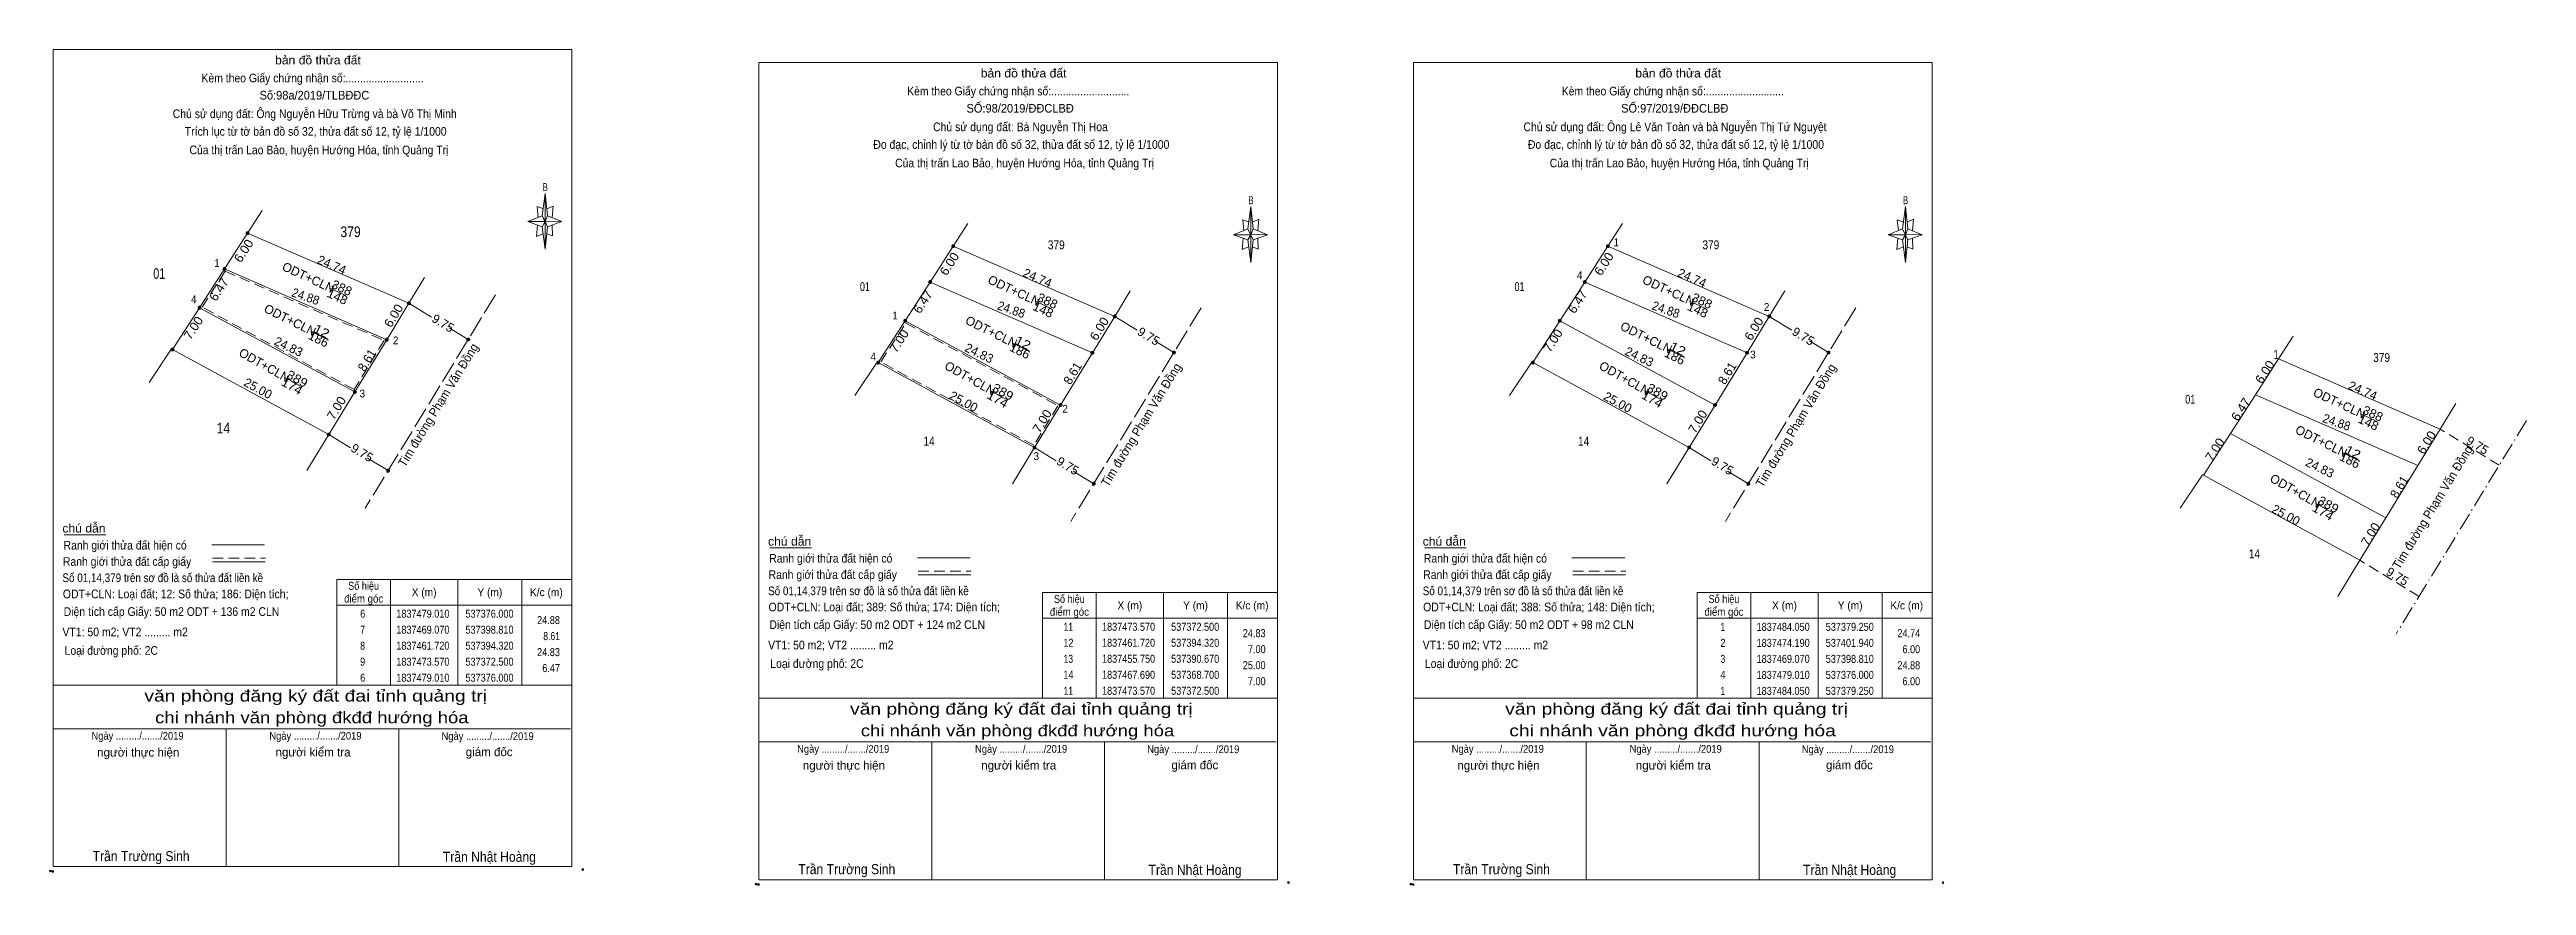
# Model space of a CAD drawing. Header units: metres. Extents: x 536804 to 537414, y 1837393 to 1837535.
# Drawn here: x 537065.9 to 537414.1, y 1837410 to 1837527.5 of the extents above; entities that cross this region are included whole.
import ezdxf
from ezdxf.enums import TextEntityAlignment as Align

# ---------------------------------------------------------------- set-up
doc = ezdxf.new("R2010")
doc.units = ezdxf.units.M
doc.header["$LTSCALE"] = 0.5
doc.header["$PDMODE"] = 32
doc.header["$PDSIZE"] = 0.25
for name, pattern in [('DOT_DASHED', [7.7, 5, -1.2, 0.3, -1.2]), ('LONG_DASHED', [7.5, 6, -1.5]), ('MEDIUM_DASHED', [4.5, 3, -1.5])]:
    doc.linetypes.add(name, pattern=pattern)
for name, color, linetype, lineweight in [('17', 7, 'MEDIUM_DASHED', 13), ('5', 7, 'Continuous', 13), ('6', 7, 'Continuous', 13), ('63', 7, 'Continuous', 13), ('7', 7, 'Continuous', 13)]:
    doc.layers.add(name, color=color, linetype=linetype, lineweight=lineweight)

msp = doc.modelspace()

# ---------------------------------------------------------------- texts
at = {"layer": '5'}
for s, height, width, p in [('Kèm theo Giấy chứng nhận số:...........................', 1.215, 0.9, (537102.9, 1837522.93)), ('bản đồ thửa đất', 1.215, 1.05, (537103.66, 1837525.45)), ('bản đồ thửa đất', 1.215, 1.05, (537202.85, 1837523.61)), ('bản đồ thửa đất', 1.215, 1.05, (537294.86, 1837523.61)), ('Số:98a/2019/TLBĐĐC', 1.22, 0.95, (537103.17, 1837520.51)), ('Kèm theo Giấy chứng nhận số:...........................', 1.215, 0.9, (537202.09, 1837521.09)), ('Kèm theo Giấy chứng nhận số:...........................', 1.215, 0.9, (537294.1, 1837521.09)), ('Chủ sử dụng đất: Ông Nguyễn Hữu Trừng và bà Võ Thị Minh', 1.22, 0.9, (537103.21, 1837517.9)), ('Chủ sử dụng đất: Bà Nguyễn Thị Hoa', 1.22, 0.9, (537202.405, 1837516.06)), ('SỐ:98/2019/ĐĐCLBĐ', 1.22, 0.95, (537202.365, 1837518.67)), ('Chủ sử dụng đất: Ông Lê Văn Toàn và bà Nguyễn Thị Tứ Nguyệt', 1.22, 0.9, (537294.41, 1837516.06)), ('SỐ:97/2019/ĐĐCLBĐ', 1.22, 0.95, (537294.375, 1837518.67)), ('Trích lục từ tờ bản đồ số 32, thửa đất số 12, tỷ lệ 1/1000 ', 1.22, 0.9, (537103.55, 1837515.42)), ('Của thị trấn Lao Bảo, huyện Hướng Hóa, tỉnh Quảng Trị', 1.215, 0.9, (537103.8, 1837512.82)), ('Đo đạc, chỉnh lý từ tờ bản đồ số 32, thửa đất số 12, tỷ lệ 1/1000 ', 1.22, 0.9, (537202.735, 1837513.58)), ('Đo đạc, chỉnh lý từ tờ bản đồ số 32, thửa đất số 12, tỷ lệ 1/1000 ', 1.22, 0.9, (537294.745, 1837513.58)), ('Của thị trấn Lao Bảo, huyện Hướng Hóa, tỉnh Quảng Trị', 1.215, 0.9, (537202.99, 1837510.98)), ('Của thị trấn Lao Bảo, huyện Hướng Hóa, tỉnh Quảng Trị', 1.215, 0.9, (537295, 1837510.98)), ('B', 1.116, 0.75, (537135.615, 1837507.64)), ('B', 1.116, 0.75, (537234.805, 1837505.8)), ('B', 1.116, 0.75, (537326.81, 1837505.8)), ('văn phòng đăng ký đất đai tỉnh quảng trị', 1.62, 1.25, (537103.35, 1837435.88)), ('chi nhánh văn phòng đkđđ hướng hóa', 1.62, 1.2, (537102.805, 1837432.83)), ('văn phòng đăng ký đất đai tỉnh quảng trị', 1.62, 1.25, (537202.54, 1837434.04)), ('văn phòng đăng ký đất đai tỉnh quảng trị', 1.62, 1.25, (537294.625, 1837434.04)), ('Ngày ........./......./2019', 1.094, 0.9, (537078.3, 1837430.52)), ('Ngày ........./......./2019', 1.094, 0.9, (537103.31, 1837430.52)), ('Ngày ........./......./2019', 1.094, 0.9, (537127.51, 1837430.47)), ('Ngày ........./......./2019', 1.094, 0.9, (537177.49, 1837428.68)), ('chi nhánh văn phòng đkđđ hướng hóa', 1.62, 1.2, (537201.995, 1837430.99)), ('Ngày ........./......./2019', 1.094, 0.9, (537202.5, 1837428.68)), ('Ngày ........./......./2019', 1.094, 0.9, (537226.7, 1837428.63)), ('Ngày ........./......./2019', 1.094, 0.9, (537269.5, 1837428.68)), ('chi nhánh văn phòng đkđđ hướng hóa', 1.62, 1.25, (537294.07, 1837430.99)), ('Ngày ........./......./2019', 1.094, 0.9, (537294.505, 1837428.68)), ('Ngày ........./......./2019', 1.094, 0.9, (537318.705, 1837428.63)), ('Trần Trường Sinh', 1.417, 0.9, (537078.81, 1837413.45)), ('Trần Nhật Hoàng', 1.417, 0.9, (537127.76, 1837413.35)), ('Trần Trường Sinh', 1.417, 0.9, (537178, 1837411.61)), ('Trần Nhật Hoàng', 1.417, 0.9, (537226.95, 1837411.51)), ('Trần Trường Sinh', 1.417, 0.9, (537270.01, 1837411.61)), ('Trần Nhật Hoàng', 1.417, 0.9, (537318.96, 1837411.51))]:
    msp.add_text(s, height=height, dxfattribs=dict(at, width=width)).set_placement(p, align=Align.CENTER)
for s, p in [('người thực hiện', (537078.4, 1837428.14)), ('người kiểm tra', (537102.975, 1837428.16)), ('giám đốc', (537127.73, 1837428.2)), ('người thực hiện', (537177.59, 1837426.3)), ('người kiểm tra', (537202.165, 1837426.32)), ('giám đốc', (537226.92, 1837426.36)), ('người thực hiện', (537269.595, 1837426.3)), ('người kiểm tra', (537294.175, 1837426.32)), ('giám đốc', (537318.925, 1837426.36))]:
    msp.add_text(s, height=1.215, dxfattribs=at).set_placement(p, align=Align.CENTER)
at = {"layer": '6'}
for s, height, width, p in [('chú dẫn', 1.215, 1.05, (537067.74, 1837459.64)), ('Ranh giới thửa đất hiện có ', 1.215, 0.9, (537067.91, 1837457.25)), ('chú dẫn', 1.215, 1.05, (537166.93, 1837457.8)), ('chú dẫn', 1.215, 1.05, (537258.94, 1837457.8)), ('Ranh giới thửa đất cấp giấy', 1.215, 0.9, (537067.82, 1837454.96)), ('Ranh giới thửa đất cấp giấy', 1.215, 0.9, (537167.01, 1837453.12)), ('Ranh giới thửa đất hiện có ', 1.215, 0.9, (537167.1, 1837455.41)), ('Ranh giới thửa đất cấp giấy', 1.215, 0.9, (537259.02, 1837453.12)), ('Ranh giới thửa đất hiện có ', 1.215, 0.9, (537259.11, 1837455.41)), ('Số 01,14,379 trên sơ đồ là số thửa đất liền kề', 1.22, 0.85, (537067.75, 1837452.67)), ('ODT+CLN: Loại đất; 12: Số thửa; 186: Diện tích;', 1.22, 0.9, (537067.81, 1837450.4)), ('Số 01,14,379 trên sơ đồ là số thửa đất liền kề', 1.22, 0.85, (537166.94, 1837450.83)), ('Số 01,14,379 trên sơ đồ là số thửa đất liền kề', 1.22, 0.85, (537258.95, 1837450.83)), ('Diện tích cấp Giấy: 50 m2 ODT + 136 m2 CLN', 1.22, 0.9, (537067.92, 1837447.92)), ('ODT+CLN: Loại đất; 389: Số thửa; 174: Diện tích;', 1.22, 0.9, (537167, 1837448.56)), ('Diện tích cấp Giấy: 50 m2 ODT + 124 m2 CLN', 1.22, 0.9, (537167.11, 1837446.08)), ('ODT+CLN: Loại đất; 388: Số thửa; 148: Diện tích;', 1.22, 0.9, (537259.01, 1837448.56)), ('Diện tích cấp Giấy: 50 m2 ODT + 98 m2 CLN', 1.22, 0.9, (537259.12, 1837446.08)), ('VT1: 50 m2; VT2 ......... m2', 1.22, 0.9, (537067.75, 1837445.06)), ('Loại đường phố: 2C', 1.22, 0.9, (537068.05, 1837442.45)), ('VT1: 50 m2; VT2 ......... m2', 1.22, 0.9, (537166.94, 1837443.22)), ('VT1: 50 m2; VT2 ......... m2', 1.22, 0.9, (537258.95, 1837443.22)), ('Loại đường phố: 2C', 1.22, 0.9, (537167.24, 1837440.61)), ('Loại đường phố: 2C', 1.22, 0.9, (537259.25, 1837440.61))]:
    msp.add_text(s, height=height, dxfattribs=dict(at, width=width)).set_placement(p)
at = {"layer": '63'}
for s, rotation, width, p in [('6.00', 57.184, 1.05, (537093.7478, 1837498.9063)), ('6.00', 57.184, 1.05, (537192.9378, 1837497.0663)), ('6.00', 57.184, 1.05, (537284.9478, 1837497.0663)), ('6.47', 57.243, 1.05, (537090.263, 1837493.4768)), ('24.88', 340.951, 0.95, (537101.726, 1837492.2353)), ('24.88', 340.951, 0.95, (537101.726, 1837492.2353)), ('6.47', 57.243, 1.05, (537189.223, 1837491.7368)), ('6.47', 57.243, 1.05, (537281.233, 1837491.7368)), ('7.00', 57.127, 1.05, (537086.6796, 1837488.0658)), ('6.00', 58.561, 1.05, (537114.8317, 1837489.804)), ('24.88', 340.951, 0.95, (537200.916, 1837490.3953)), ('24.88', 340.951, 0.95, (537200.916, 1837490.3953)), ('6.00', 58.561, 1.05, (537214.0217, 1837487.964)), ('24.88', 340.951, 0.95, (537292.926, 1837490.3953)), ('24.88', 340.951, 0.95, (537292.926, 1837490.3953)), ('6.00', 58.561, 1.05, (537306.0317, 1837487.964)), ('7.00', 57.127, 1.05, (537185.8696, 1837486.2258)), ('7.00', 57.127, 1.05, (537277.7796, 1837486.2958)), ('6.00', 57.184, 1.05, (537377.841, 1837481.8713)), ('7.00', 58.559, 1.05, (537106.8018, 1837476.8241)), ('6.47', 57.243, 1.05, (537374.463, 1837476.6268)), ('7.00', 58.559, 1.05, (537205.9918, 1837474.9841)), ('7.00', 58.559, 1.05, (537298.1418, 1837474.914)), ('24.88', 340.951, 0.95, (537387.206, 1837474.5553)), ('24.88', 340.951, 0.95, (537387.206, 1837474.5553)), ('7.00', 57.127, 1.05, (537370.8228, 1837470.9708)), ('6.00', 58.561, 1.05, (537400.5847, 1837471.969)), ('7.00', 58.559, 1.05, (537392.7048, 1837459.079))]:
    msp.add_text(s, height=1.25, rotation=rotation, dxfattribs=dict(at, width=width)).set_placement(p, align=Align.CENTER)
for s, height, width, p in [(' 1', 1.1, 0.9, (537286.53, 1837499.89)), (' 1', 1.1, 0.9, (537089.83, 1837496.98)), (' 4', 1.1, 0.95, (537281.4, 1837495.25)), (' 4', 1.1, 0.95, (537086.59, 1837491.87)), (' 1', 1.1, 0.9, (537185.15, 1837489.59)), (' 2', 1.1, 0.95, (537307.68, 1837490.8)), (' 2', 1.1, 0.95, (537114.97, 1837486.1)), (' 4', 1.1, 0.95, (537182.1, 1837483.82)), (' 3', 1.1, 0.95, (537305.75, 1837484.11)), (' 1', 1.25, 0.75, (537379.25, 1837484.05)), (' 3', 1.1, 0.95, (537110.29, 1837478.63)), (' 2', 1.1, 0.95, (537209.07, 1837476.49)), (' 3', 1.1, 0.95, (537205.02, 1837469.84)), ('24.88', 1.125, 0.85, (537137.67, 1837446.77)), ('8.61', 1.125, 0.8, (537137.68, 1837444.52)), ('24.83', 1.125, 0.85, (537236.86, 1837444.93)), ('7.00', 1.125, 0.85, (537236.87, 1837442.68)), ('24.74', 1.125, 0.85, (537328.87, 1837444.92)), ('6.00', 1.125, 0.85, (537328.87, 1837442.67)), ('24.83', 1.125, 0.85, (537137.67, 1837442.27)), ('6.47', 1.125, 0.85, (537137.68, 1837440.02)), ('25.00', 1.125, 0.85, (537236.86, 1837440.43)), ('24.88', 1.125, 0.85, (537328.87, 1837440.42)), ('7.00', 1.125, 0.85, (537236.87, 1837438.18)), ('6.00', 1.125, 0.85, (537328.87, 1837438.17))]:
    msp.add_text(s, height=height, dxfattribs=dict(at, width=width)).set_placement(p, align=Align.RIGHT)
for s, rotation, p in [('24.74', 336.513, (537105.3609, 1837496.6996)), ('24.74', 336.513, (537204.5509, 1837494.8596)), ('24.74', 336.513, (537296.5609, 1837494.8596)), ('24.83', 334.395, (537099.2699, 1837485.2091)), ('24.83', 334.395, (537196.3299, 1837484.2891)), ('24.83', 334.395, (537289.1199, 1837483.7891)), ('8.61', 58.58, (537111.0844, 1837483.5442)), ('8.61', 58.58, (537210.2744, 1837481.7042)), ('8.61', 58.58, (537302.2844, 1837481.7042)), ('25.00', 331.477, (537094.9416, 1837479.352)), ('25.00', 331.477, (537194.1316, 1837477.512)), ('25.00', 331.477, (537286.0716, 1837477.402)), ('24.74', 336.513, (537390.8409, 1837479.0196)), ('24.83', 334.395, (537384.7799, 1837468.1791)), ('24.83', 334.395, (537384.7799, 1837468.1791)), ('8.61', 58.58, (537396.7544, 1837465.7242)), ('25.00', 331.477, (537379.9816, 1837461.562))]:
    msp.add_text(s, height=1.25, rotation=rotation, dxfattribs=at).set_placement(p, align=Align.CENTER)
for s, width, p in [('điểm góc', 0.9, (537110.085, 1837449.79)), ('Số hiệu', 0.85, (537110.08, 1837451.59)), ('X (m)', 0.95, (537118.585, 1837450.69)), ('Y (m)', 0.95, (537127.825, 1837450.69)), ('K/c (m)', 0.95, (537135.77, 1837450.69)), ('Số hiệu', 0.85, (537209.28, 1837449.74)), ('Số hiệu', 0.85, (537301.29, 1837449.74)), (' 6', 0.85, (537109.775, 1837447.67)), ('1837479.010', 0.85, (537118.41, 1837447.67)), ('537376.000', 0.85, (537127.775, 1837447.67)), ('điểm góc', 0.9, (537209.285, 1837447.94)), ('X (m)', 0.95, (537217.785, 1837448.84)), ('Y (m)', 0.95, (537227.015, 1837448.84)), ('K/c (m)', 0.95, (537234.97, 1837448.84)), ('điểm góc', 0.9, (537301.295, 1837447.94)), ('X (m)', 0.95, (537309.795, 1837448.84)), ('Y (m)', 0.95, (537319.025, 1837448.84)), ('K/c (m)', 0.95, (537326.98, 1837448.84)), (' 8', 0.8, (537109.775, 1837443.17)), (' 7', 0.8, (537109.775, 1837445.42)), ('1837469.070', 0.85, (537118.41, 1837445.42)), ('1837461.720', 0.85, (537118.41, 1837443.17)), ('537398.810', 0.85, (537127.775, 1837445.42)), ('537394.320', 0.85, (537127.775, 1837443.17)), (' 12', 0.85, (537208.965, 1837443.58)), (' 11', 0.8, (537208.965, 1837445.83)), ('1837473.570', 0.85, (537217.6, 1837445.83)), ('1837461.720', 0.85, (537217.6, 1837443.58)), ('537372.500', 0.85, (537226.965, 1837445.83)), ('537394.320', 0.85, (537226.965, 1837443.58)), (' 2', 0.85, (537300.975, 1837443.57)), (' 1', 0.75, (537300.975, 1837445.82)), ('1837484.050', 0.85, (537309.61, 1837445.82)), ('1837474.190', 0.85, (537309.61, 1837443.57)), ('537379.250', 0.85, (537318.975, 1837445.82)), ('537401.940', 0.85, (537318.975, 1837443.57)), (' 9', 0.85, (537109.77, 1837440.92)), ('1837473.570', 0.85, (537118.41, 1837440.92)), ('537372.500', 0.85, (537127.775, 1837440.92)), (' 13', 0.8, (537208.965, 1837441.33)), ('1837455.750', 0.85, (537217.6, 1837441.33)), ('537390.670', 0.85, (537226.965, 1837441.33)), (' 3', 0.8, (537300.965, 1837441.32)), ('1837469.070', 0.85, (537309.61, 1837441.32)), ('537398.810', 0.85, (537318.975, 1837441.32)), (' 6', 0.85, (537109.775, 1837438.67)), ('1837479.010', 0.85, (537118.41, 1837438.67)), ('537376.000', 0.85, (537127.775, 1837438.67)), (' 14', 0.85, (537208.965, 1837439.08)), (' 11', 0.8, (537208.965, 1837436.83)), ('1837467.690', 0.85, (537217.6, 1837439.08)), ('1837473.570', 0.85, (537217.6, 1837436.83)), ('537368.700', 0.85, (537226.965, 1837439.08)), ('537372.500', 0.85, (537226.965, 1837436.83)), (' 4', 0.85, (537300.965, 1837439.07)), (' 1', 0.75, (537300.975, 1837436.82)), ('1837479.010', 0.85, (537309.61, 1837439.07)), ('1837484.050', 0.85, (537309.61, 1837436.82)), ('537376.000', 0.85, (537318.975, 1837439.07)), ('537379.250', 0.85, (537318.975, 1837436.82))]:
    msp.add_text(s, height=1.125, dxfattribs=dict(at, width=width)).set_placement(p, align=Align.CENTER)
at = {"layer": '7'}
for s, height, width, p in [('379', 1.5, 0.85, (537108.245, 1837501.17)), ('379', 1.25, 0.85, (537207.44, 1837499.46)), ('379', 1.25, 0.85, (537299.45, 1837499.46)), ('01', 1.5, 0.75, (537081.355, 1837495.3)), ('01', 1.25, 0.75, (537180.545, 1837493.59)), ('01', 1.25, 0.75, (537272.555, 1837493.59)), ('379', 1.25, 0.85, (537393.73, 1837483.62)), ('01', 1.25, 0.75, (537366.835, 1837477.75)), ('14', 1.5, 0.85, (537090.37, 1837473.57)), ('14', 1.25, 0.85, (537189.555, 1837471.86)), ('14', 1.25, 0.85, (537281.565, 1837471.86)), ('14', 1.25, 0.85, (537375.845, 1837456.02))]:
    msp.add_text(s, height=height, dxfattribs=dict(at, width=width)).set_placement(p, align=Align.CENTER)
for s, height, rotation, p in [('ODT+CLN', 1.25, 335.074, (537102.0616, 1837494.9369)), ('ODT+CLN', 1.25, 335.074, (537201.2516, 1837493.0969)), ('ODT+CLN', 1.25, 335.074, (537293.2616, 1837493.0969)), ('ODT+CLN', 1.25, 333.477, (537099.4659, 1837488.9603)), ('9.75', 1.25, 328.573, (537120.9141, 1837488.5409)), ('ODT+CLN', 1.25, 333.477, (537198.0459, 1837487.3103)), ('ODT+CLN', 1.25, 333.477, (537290.0959, 1837486.4903)), ('9.75', 1.25, 328.573, (537220.1041, 1837486.7009)), ('9.75', 1.25, 328.573, (537312.1141, 1837486.7009)), ('ODT+CLN', 1.249, 330.576, (537095.8281, 1837482.6301)), ('ODT+CLN', 1.249, 330.576, (537195.0181, 1837480.7901)), ('ODT+CLN', 1.25, 330.576, (537287.0281, 1837480.7901)), ('ODT+CLN', 1.25, 335.074, (537387.5416, 1837477.2569)), ('9.75', 1.25, 328.573, (537109.5441, 1837470.3209)), ('ODT+CLN', 1.25, 333.477, (537384.9759, 1837471.9303)), ('9.75', 1.25, 328.573, (537406.8741, 1837471.3609)), ('9.75', 1.25, 328.573, (537208.7341, 1837468.4809)), ('9.75', 1.25, 328.573, (537300.7441, 1837468.4809)), ('ODT+CLN', 1.25, 330.576, (537381.3081, 1837464.9501)), ('9.75', 1.25, 328.573, (537395.6241, 1837452.9409))]:
    msp.add_text(s, height=height, rotation=rotation, dxfattribs=at).set_placement(p, align=Align.CENTER)
for s, height, rotation, width, p in [('148', 1.25, 335.074, 1.05, (537106.1416, 1837492.2211)), ('388', 1.25, 335.074, 1.05, (537106.7516, 1837493.4811)), ('388', 1.25, 335.074, 1.05, (537205.9416, 1837491.6411)), ('388', 1.25, 335.074, 1.05, (537297.9516, 1837491.6411)), ('148', 1.25, 335.074, 1.05, (537205.3316, 1837490.3811)), ('148', 1.25, 335.074, 1.05, (537297.3416, 1837490.3811)), ('186', 1.25, 333.477, 1.05, (537103.4759, 1837486.2683)), ('12', 1.25, 333.477, 1.2, (537103.8959, 1837487.3979)), ('Tim đường Phạm Văn Đồng', 1.25, 58.583, 0.95, (537121.096, 1837477.2392)), ('186', 1.25, 333.477, 1.05, (537202.0559, 1837484.6183)), ('12', 1.25, 333.477, 1.2, (537202.4759, 1837485.7479)), ('12', 1.25, 333.477, 1.2, (537294.5259, 1837484.9279)), ('389', 1.249, 330.576, 1.1, (537100.4431, 1837480.7025)), ('Tim đường Phạm Văn Đồng', 1.25, 58.583, 0.95, (537219.906, 1837474.4692)), ('186', 1.25, 333.477, 1.05, (537294.1059, 1837483.7983)), ('Tim đường Phạm Văn Đồng', 1.25, 58.583, 0.95, (537311.926, 1837474.3792)), ('174', 1.249, 330.576, 1.1, (537099.7131, 1837479.6768)), ('174', 1.25, 330.576, 1.1, (537198.9031, 1837477.8368)), ('389', 1.25, 330.576, 1.1, (537199.6331, 1837478.8625)), ('174', 1.25, 330.576, 1.1, (537290.9131, 1837477.8369)), ('389', 1.25, 330.576, 1.1, (537291.6431, 1837478.8625)), ('148', 1.25, 335.074, 1.05, (537391.6216, 1837474.5411)), ('388', 1.25, 335.074, 1.05, (537392.2316, 1837475.8011)), ('12', 1.25, 333.477, 1.2, (537389.4059, 1837470.3679)), ('Tim đường Phạm Văn Đồng', 1.25, 58.583, 0.95, (537401.416, 1837462.8692)), ('186', 1.25, 333.477, 1.05, (537388.9859, 1837469.2383)), ('389', 1.25, 330.576, 1.1, (537385.923, 1837463.0225)), ('174', 1.25, 330.576, 1.1, (537385.193, 1837461.9969))]:
    msp.add_text(s, height=height, rotation=rotation, dxfattribs=dict(at, width=width)).set_placement(p, align=Align.CENTER)

# ---------------------------------------------------------------- hatches: boundary and pattern name
at = {"layer": '17'}
for points in [[(537093.97, 1837501.73, 1), (537093.57, 1837501.73, 1)], [(537193.16, 1837499.89, 1), (537192.76, 1837499.89, 1)], [(537285.17, 1837499.89, 1), (537284.77, 1837499.89, 1)], [(537090.72, 1837496.69, 1), (537090.32, 1837496.69, 1)], [(537189.91, 1837494.85, 1), (537189.51, 1837494.85, 1)], [(537281.92, 1837494.85, 1), (537281.52, 1837494.85, 1)], [(537087.22, 1837491.25, 1), (537086.82, 1837491.25, 1)], [(537116.66, 1837491.87, 1), (537116.26, 1837491.87, 1)], [(537186.41, 1837489.41, 1), (537186.01, 1837489.41, 1)], [(537215.85, 1837490.03, 1), (537215.45, 1837490.03, 1)], [(537278.42, 1837489.41, 1), (537278.02, 1837489.41, 1)], [(537307.86, 1837490.03, 1), (537307.46, 1837490.03, 1)], [(537083.42, 1837485.37, 1), (537083.02, 1837485.37, 1)], [(537113.53, 1837486.75, 1), (537113.13, 1837486.75, 1)], [(537124.99, 1837486.78, 1), (537124.59, 1837486.78, 1)], [(537182.61, 1837483.53, 1), (537182.21, 1837483.53, 1)], [(537212.72, 1837484.91, 1), (537212.32, 1837484.91, 1)], [(537224.18, 1837484.94, 1), (537223.78, 1837484.94, 1)], [(537274.62, 1837483.53, 1), (537274.22, 1837483.53, 1)], [(537304.73, 1837484.91, 1), (537304.33, 1837484.91, 1)], [(537316.19, 1837484.94, 1), (537315.79, 1837484.94, 1)], [(537109.04, 1837479.4, 1), (537108.64, 1837479.4, 1)], [(537208.23, 1837477.56, 1), (537207.83, 1837477.56, 1)], [(537300.24, 1837477.56, 1), (537299.84, 1837477.56, 1)], [(537105.39, 1837473.43, 1), (537104.99, 1837473.43, 1)], [(537204.58, 1837471.59, 1), (537204.18, 1837471.59, 1)], [(537296.59, 1837471.59, 1), (537296.19, 1837471.59, 1)], [(537113.72, 1837468.34, 1), (537113.32, 1837468.34, 1)], [(537212.91, 1837466.5, 1), (537212.51, 1837466.5, 1)], [(537304.92, 1837466.5, 1), (537304.52, 1837466.5, 1)]]:
    msp.add_hatch(color=256, dxfattribs=at).paths.add_polyline_path(points)

# ---------------------------------------------------------------- linework, layer by layer
at = {"layer": '17', "linetype": 'Continuous'}
for p, q in [((537090.52, 1837496.69), (537113.33, 1837486.75)), ((537189.71, 1837494.85), (537212.52, 1837484.91)), ((537281.72, 1837494.85), (537304.53, 1837484.91)), ((537087.02, 1837491.25), (537108.84, 1837479.4)), ((537186.21, 1837489.41), (537208.03, 1837477.56)), ((537278.22, 1837489.41), (537300.04, 1837477.56)), ((537376, 1837479.01), (537398.81, 1837469.07)), ((537372.5, 1837473.57), (537394.32, 1837461.72)), ((537068, 1837459.31), (537073.86, 1837459.31)), ((537167.19, 1837457.47), (537173.05, 1837457.47)), ((537259.2, 1837457.47), (537265.06, 1837457.47))]:
    msp.add_line(p, q, dxfattribs=at)
at = {"layer": '17'}
for points in [[(537090.62, 1837496.38), (537112.97, 1837486.64), (537108.75, 1837479.73), (537087.38, 1837491.34)], [(537186.29, 1837489.08), (537207.68, 1837477.47), (537204.29, 1837471.92), (537182.77, 1837483.62)]]:
    msp.add_lwpolyline(points, close=True, dxfattribs=at)
for centre in [(537093.77, 1837501.73), (537192.96, 1837499.89), (537284.97, 1837499.89), (537090.52, 1837496.69), (537189.71, 1837494.85), (537281.72, 1837494.85), (537087.02, 1837491.25), (537116.46, 1837491.87), (537186.21, 1837489.41), (537215.65, 1837490.03), (537278.22, 1837489.41), (537307.66, 1837490.03), (537083.22, 1837485.37), (537113.33, 1837486.75), (537124.79, 1837486.78), (537182.41, 1837483.53), (537212.52, 1837484.91), (537223.98, 1837484.94), (537274.42, 1837483.53), (537304.53, 1837484.91), (537315.99, 1837484.94), (537108.84, 1837479.4), (537208.03, 1837477.56), (537300.04, 1837477.56), (537105.19, 1837473.43), (537204.38, 1837471.59), (537296.39, 1837471.59), (537113.52, 1837468.34), (537212.71, 1837466.5), (537304.72, 1837466.5)]:
    msp.add_circle(centre, 0.2, dxfattribs=at)
at = {"layer": '5'}
for p, q in [((537135.19, 1837504.16), (537135.6, 1837507.32)), ((537135.19, 1837502.62), (537133.17, 1837503.35)), ((537135.92, 1837504.16), (537137.94, 1837503.35)), ((537234.38, 1837502.32), (537234.79, 1837505.48)), ((537326.39, 1837502.32), (537326.8, 1837505.48)), ((537135.92, 1837502.62), (537135.6, 1837499.46)), ((537136.65, 1837501.33), (537135.84, 1837501.65)), ((537136.57, 1837502.87), (537136.65, 1837501.33)), ((537234.38, 1837500.78), (537232.36, 1837501.51)), ((537235.11, 1837500.78), (537234.79, 1837497.62)), ((537235.84, 1837499.49), (537235.03, 1837499.81)), ((537235.11, 1837502.32), (537237.13, 1837501.51)), ((537235.76, 1837501.03), (537235.84, 1837499.49)), ((537326.39, 1837500.78), (537324.37, 1837501.51)), ((537327.12, 1837500.78), (537326.8, 1837497.62)), ((537327.85, 1837499.49), (537327.04, 1837499.81)), ((537327.12, 1837502.32), (537329.14, 1837501.51)), ((537327.77, 1837501.03), (537327.85, 1837499.49)), ((537066.44, 1837438.19), (537139.34, 1837438.19)), ((537165.63, 1837436.35), (537238.53, 1837436.35)), ((537257.64, 1837436.35), (537330.54, 1837436.35)), ((537066.44, 1837432.04), (537139.18, 1837432.04)), ((537066.44, 1837432.04), (537139.18, 1837432.04)), ((537066.44, 1837432.04), (537139.18, 1837432.04)), ((537090.74, 1837412.68), (537090.74, 1837432.04)), ((537115.04, 1837412.68), (537115.04, 1837432.04)), ((537165.63, 1837430.2), (537238.37, 1837430.2)), ((537165.63, 1837430.2), (537238.37, 1837430.2)), ((537165.63, 1837430.2), (537238.37, 1837430.2)), ((537189.93, 1837410.84), (537189.93, 1837430.2)), ((537214.23, 1837410.84), (537214.23, 1837430.2)), ((537257.64, 1837430.2), (537330.38, 1837430.2)), ((537257.64, 1837430.2), (537330.38, 1837430.2)), ((537257.64, 1837430.2), (537330.38, 1837430.2)), ((537281.94, 1837410.84), (537281.94, 1837430.2)), ((537306.24, 1837410.84), (537306.24, 1837430.2))]:
    msp.add_line(p, q, dxfattribs=at)
for points in [[(537066.44, 1837527.54), (537139.34, 1837527.54), (537139.34, 1837412.68), (537066.44, 1837412.68)], [(537165.63, 1837525.7), (537238.53, 1837525.7), (537238.53, 1837410.84), (537165.63, 1837410.84)], [(537257.64, 1837525.7), (537330.54, 1837525.7), (537330.54, 1837410.84), (537257.64, 1837410.84)], [(537135.6, 1837507.32), (537135.92, 1837504.16), (537135.6, 1837503.35)], [(537135.6, 1837503.35), (537133.17, 1837503.35), (537135.19, 1837504.16), (537135.92, 1837502.62), (537137.94, 1837503.35), (537135.6, 1837503.43)], [(537135.6, 1837503.35), (537135.6, 1837499.46), (537135.19, 1837502.62)], [(537234.79, 1837505.48), (537235.11, 1837502.32), (537234.79, 1837501.51)], [(537326.8, 1837505.48), (537327.12, 1837502.32), (537326.8, 1837501.51)], [(537234.79, 1837501.51), (537232.36, 1837501.51), (537234.38, 1837502.32), (537235.11, 1837500.78), (537237.13, 1837501.51), (537234.79, 1837501.59)], [(537234.79, 1837501.51), (537234.79, 1837497.62), (537234.38, 1837500.78)], [(537326.8, 1837501.51), (537324.37, 1837501.51), (537326.39, 1837502.32), (537327.12, 1837500.78), (537329.14, 1837501.51), (537326.8, 1837501.59)], [(537326.8, 1837501.51), (537326.8, 1837497.62), (537326.39, 1837500.78)]]:
    msp.add_lwpolyline(points, close=True, dxfattribs=at)
for points in [[(537135.6, 1837503.35), (537135.19, 1837504.16), (537133.17, 1837503.35)], [(537135.35, 1837505.13), (537134.46, 1837505.46), (537134.62, 1837503.92)], [(537135.6, 1837503.35), (537135.92, 1837502.62), (537137.94, 1837503.35)], [(537135.84, 1837505.13), (537136.73, 1837505.54), (537136.57, 1837503.92)], [(537234.54, 1837503.29), (537233.65, 1837503.62), (537233.81, 1837502.08)], [(537235.03, 1837503.29), (537235.92, 1837503.7), (537235.76, 1837502.08)], [(537326.55, 1837503.29), (537325.66, 1837503.62), (537325.82, 1837502.08)], [(537327.04, 1837503.29), (537327.93, 1837503.7), (537327.77, 1837502.08)], [(537134.54, 1837502.87), (537134.38, 1837501.25), (537135.27, 1837501.65)], [(537234.79, 1837501.51), (537234.38, 1837502.32), (537232.36, 1837501.51)], [(537233.73, 1837501.03), (537233.57, 1837499.41), (537234.46, 1837499.81)], [(537234.79, 1837501.51), (537235.11, 1837500.78), (537237.13, 1837501.51)], [(537326.8, 1837501.51), (537326.39, 1837502.32), (537324.37, 1837501.51)], [(537325.74, 1837501.03), (537325.58, 1837499.41), (537326.47, 1837499.81)], [(537326.8, 1837501.51), (537327.12, 1837500.78), (537329.14, 1837501.51)], [(537139.34, 1837412.68), (537066.44, 1837412.68), (537066.44, 1837432.04)], [(537238.53, 1837410.84), (537165.63, 1837410.84), (537165.63, 1837430.2)], [(537330.54, 1837410.84), (537257.64, 1837410.84), (537257.64, 1837430.2)]]:
    msp.add_lwpolyline(points, dxfattribs=at)
for p in [(537066.06, 1837412.06), (537066.39, 1837411.99), (537165.25, 1837410.22), (537165.58, 1837410.15), (537257.26, 1837410.22), (537257.59, 1837410.15)]:
    msp.add_point(p, dxfattribs=at)
at = {"layer": '6'}
for p, q in [((537088.73, 1837457.91), (537096.14, 1837457.91)), ((537088.85, 1837455.53), (537096.25, 1837455.53)), ((537187.92, 1837456.07), (537195.33, 1837456.07)), ((537279.93, 1837456.07), (537287.34, 1837456.07)), ((537188.04, 1837453.69), (537195.44, 1837453.69)), ((537280.05, 1837453.69), (537287.45, 1837453.69))]:
    msp.add_line(p, q, dxfattribs=at)
at = {"layer": '6', "linetype": 'MEDIUM_DASHED'}
for p, q in [((537088.85, 1837456.03), (537096.3, 1837456.03)), ((537188.04, 1837454.19), (537195.49, 1837454.19)), ((537280.05, 1837454.19), (537287.5, 1837454.19))]:
    msp.add_line(p, q, dxfattribs=at)
at = {"layer": '6'}
for p in [(537140.88, 1837412.27), (537240.07, 1837410.43), (537332.08, 1837410.43)]:
    msp.add_point(p, dxfattribs=at)
at = {"layer": '63'}
for p, q in [((537113.86, 1837453.04), (537113.86, 1837438.19)), ((537123.32, 1837453.04), (537123.32, 1837438.19)), ((537132.32, 1837453.04), (537132.32, 1837438.19)), ((537213.06, 1837451.2), (537213.06, 1837436.35)), ((537222.51, 1837451.2), (537222.51, 1837436.35)), ((537231.51, 1837451.2), (537231.51, 1837436.35)), ((537305.07, 1837451.19), (537305.07, 1837436.35)), ((537314.52, 1837451.19), (537314.52, 1837436.35)), ((537323.52, 1837451.19), (537323.52, 1837436.35)), ((537106.3, 1837449.44), (537139.34, 1837449.44)), ((537205.5, 1837447.6), (537238.53, 1837447.6)), ((537297.51, 1837447.59), (537330.54, 1837447.59))]:
    msp.add_line(p, q, dxfattribs=at)
for points in [[(537106.3, 1837453.04), (537139.34, 1837453.04), (537139.34, 1837438.19), (537106.3, 1837438.19)], [(537205.5, 1837451.2), (537238.53, 1837451.2), (537238.53, 1837436.35), (537205.5, 1837436.35)], [(537297.51, 1837451.19), (537330.54, 1837451.19), (537330.54, 1837436.35), (537297.51, 1837436.35)]]:
    msp.add_lwpolyline(points, close=True, dxfattribs=at)
at = {"layer": '7'}
for p, q in [((537093.77, 1837501.73), (537095.83, 1837504.92)), ((537192.96, 1837499.89), (537195.02, 1837503.08)), ((537284.97, 1837499.89), (537287.03, 1837503.08)), ((537090.52, 1837496.69), (537093.77, 1837501.73)), ((537116.46, 1837491.87), (537093.77, 1837501.73)), ((537189.71, 1837494.85), (537192.96, 1837499.89)), ((537215.65, 1837490.03), (537192.96, 1837499.89)), ((537281.72, 1837494.85), (537284.97, 1837499.89)), ((537307.66, 1837490.03), (537284.97, 1837499.89)), ((537105.31, 1837494), (537107.58, 1837492.95)), ((537116.46, 1837491.87), (537118.66, 1837495.47)), ((537215.65, 1837490.03), (537217.85, 1837493.63)), ((537307.66, 1837490.03), (537309.86, 1837493.63)), ((537113.33, 1837486.75), (537116.46, 1837491.87)), ((537119.64, 1837489.93), (537116.46, 1837491.87)), ((537204.5, 1837492.16), (537206.77, 1837491.11)), ((537212.52, 1837484.91), (537215.65, 1837490.03)), ((537218.83, 1837488.09), (537215.65, 1837490.03)), ((537296.51, 1837492.16), (537298.78, 1837491.11)), ((537304.53, 1837484.91), (537307.66, 1837490.03)), ((537310.84, 1837488.09), (537307.66, 1837490.03)), ((537102.67, 1837487.94), (537104.91, 1837486.82)), ((537124.79, 1837486.78), (537122.1, 1837488.43)), ((537201.25, 1837486.29), (537203.49, 1837485.17)), ((537223.98, 1837484.94), (537221.29, 1837486.59)), ((537315.99, 1837484.94), (537313.3, 1837486.59)), ((537379.25, 1837484.05), (537381.31, 1837487.24)), ((537079.93, 1837480.74), (537083.07, 1837485.45)), ((537083.22, 1837485.37), (537083.07, 1837485.45)), ((537083.22, 1837485.37), (537105.19, 1837473.43)), ((537179.12, 1837478.9), (537182.26, 1837483.61)), ((537182.41, 1837483.53), (537182.26, 1837483.61)), ((537182.41, 1837483.53), (537204.38, 1837471.59)), ((537271.13, 1837478.9), (537274.27, 1837483.61)), ((537274.42, 1837483.53), (537274.27, 1837483.61)), ((537274.42, 1837483.53), (537296.39, 1837471.59)), ((537293.3, 1837485.47), (537295.54, 1837484.35)), ((537376, 1837479.01), (537379.25, 1837484.05)), ((537401.94, 1837474.19), (537379.25, 1837484.05)), ((537098.94, 1837481.47), (537101.12, 1837480.24)), ((537198.13, 1837479.63), (537200.31, 1837478.4)), ((537290.14, 1837479.63), (537292.32, 1837478.4)), ((537390.79, 1837476.32), (537393.06, 1837475.27)), ((537401.94, 1837474.19), (537404.14, 1837477.79)), ((537102.08, 1837468.34), (537105.19, 1837473.43)), ((537108.23, 1837471.57), (537105.19, 1837473.43)), ((537201.27, 1837466.5), (537204.38, 1837471.59)), ((537207.42, 1837469.73), (537204.38, 1837471.59)), ((537293.28, 1837466.5), (537296.39, 1837471.59)), ((537299.43, 1837469.73), (537296.39, 1837471.59)), ((537398.81, 1837469.07), (537401.94, 1837474.19)), ((537113.52, 1837468.34), (537110.61, 1837470.11)), ((537212.71, 1837466.5), (537209.8, 1837468.27)), ((537304.72, 1837466.5), (537301.81, 1837468.27)), ((537388.18, 1837470.91), (537390.42, 1837469.79)), ((537365.41, 1837463.06), (537368.55, 1837467.77)), ((537368.7, 1837467.69), (537368.55, 1837467.77)), ((537368.7, 1837467.69), (537390.67, 1837455.75)), ((537384.42, 1837463.79), (537386.6, 1837462.56)), ((537387.56, 1837450.66), (537390.67, 1837455.75))]:
    msp.add_line(p, q, dxfattribs=at)
at = {"layer": '7', "linetype": 'LONG_DASHED'}
for p, q in [((537128.61, 1837493.05), (537110.29, 1837463.05)), ((537227.8, 1837491.21), (537209.48, 1837461.21)), ((537319.81, 1837491.21), (537301.49, 1837461.21))]:
    msp.add_line(p, q, dxfattribs=at)
at = {"layer": '7', "linetype": 'DOT_DASHED'}
msp.add_line((537414.09, 1837475.37), (537395.77, 1837445.37), dxfattribs=at)
at = {"layer": '7', "linetype": 'MEDIUM_DASHED'}
for p, q in [((537410.27, 1837469.1), (537401.94, 1837474.19)), ((537399, 1837450.66), (537390.67, 1837455.75))]:
    msp.add_line(p, q, dxfattribs=at)
at = {"layer": '7'}
for points in [[(537083.22, 1837485.37), (537087.02, 1837491.25), (537090.52, 1837496.69)], [(537182.41, 1837483.53), (537186.21, 1837489.41), (537189.71, 1837494.85)], [(537274.42, 1837483.53), (537278.22, 1837489.41), (537281.72, 1837494.85)], [(537105.19, 1837473.43), (537108.84, 1837479.4), (537113.33, 1837486.75)], [(537204.38, 1837471.59), (537208.03, 1837477.56), (537212.52, 1837484.91)], [(537296.39, 1837471.59), (537300.04, 1837477.56), (537304.53, 1837484.91)], [(537368.7, 1837467.69), (537372.5, 1837473.57), (537376, 1837479.01)], [(537390.67, 1837455.75), (537394.32, 1837461.72), (537398.81, 1837469.07)]]:
    msp.add_lwpolyline(points, dxfattribs=at)

msp.set_redraw_order([(e.dxf.handle, doc.entitydb.next_handle()) for e in msp.query("TEXT MTEXT ATTDEF DIMENSION ARC_DIMENSION")])  # texts and dimensions are drawn at this point

doc.saveas('drawing.dxf')
